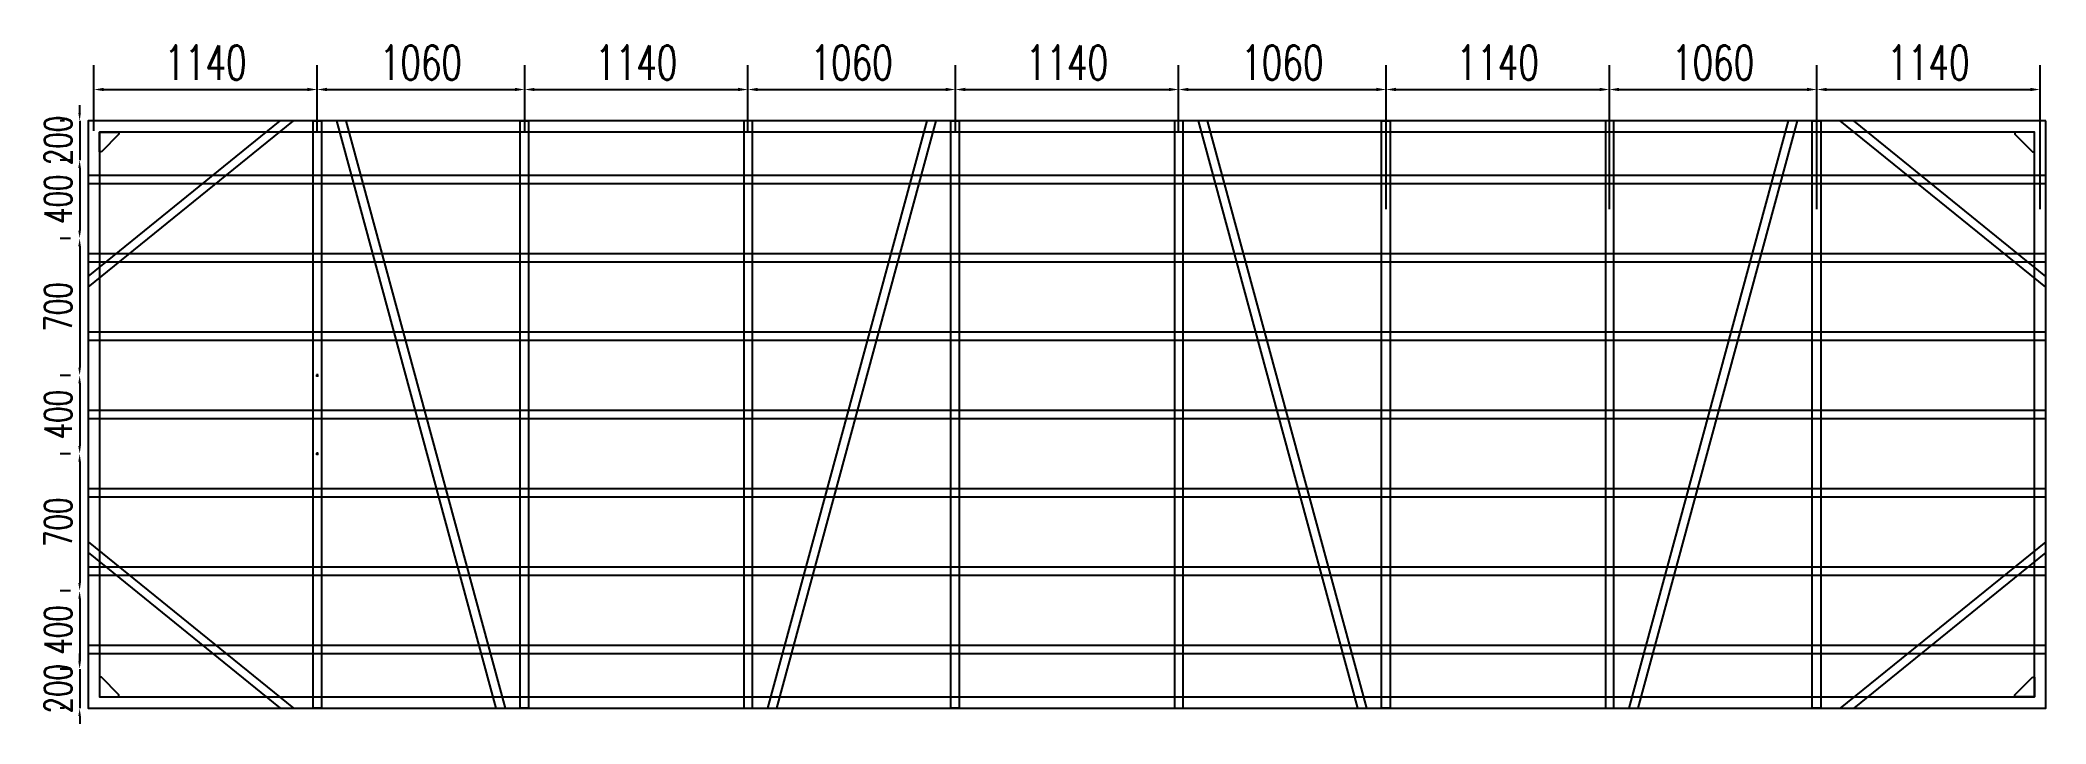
# Model space of a CAD drawing. Header units: millimetres. Extents: x -1690391 to -1305911, y 1095385 to 1536160.
# Drawn here: x -1477561 to -1467316, y 1173614 to 1177107 of the extents above; entities that cross this region are included whole.
import ezdxf

# ---------------------------------------------------------------- set-up
doc = ezdxf.new("R2010")
doc.units = ezdxf.units.MM
doc.header["$LTSCALE"] = 10
doc.layers.get('DEFPOINTS').update_dxf_attribs({"linetype": 'CONTINUOUS'})
for name, color, linetype in [('PUB_DIM', 3, 'CONTINUOUS'), ('W-STEEL_FRAME钢架', 3, 'CONTINUOUS'), ('W-STEEL_KEEL钢龙骨', 5, 'CONTINUOUS')]:
    doc.layers.add(name, color=color, linetype=linetype)
doc.styles.add('STANDARD_T3', font='simplex.shx', dxfattribs={"width": 0.7, "bigfont": 'gbcbig.shx'})
doc.dimstyles.new('W&&40', dxfattribs={"dimtxt": 140, "dimasz": 40, "dimexe": 100, "dimexo": 120, "dimgap": 40, "dimtad": 1, "dimdec": 0, "dimzin": 0, "dimdsep": 46, "dimtxsty": 'STANDARD_T3', "dimcen": 0.09, "dimclrd": 1, "dimclre": 1, "dimclrt": 7, "dimazin": 2, "dimtfac": 1, "dimtdec": 0, "dimtix": 1, "dimtmove": 2, "dimatfit": 3, "dimfxl": 100, "dimtolj": 1, "dimtzin": 0, "dimarcsym": 0})
doc.dimstyles.new('W&&50', dxfattribs={"dimtxt": 175, "dimasz": 50, "dimexe": 125, "dimexo": 150, "dimgap": 50, "dimtad": 1, "dimdec": 0, "dimzin": 0, "dimdsep": 46, "dimtxsty": 'STANDARD_T3', "dimcen": 0.09, "dimclrd": 1, "dimclre": 1, "dimclrt": 7, "dimazin": 2, "dimtfac": 1, "dimtdec": 0, "dimtix": 1, "dimtmove": 2, "dimatfit": 3, "dimfxl": 100, "dimtolj": 1, "dimtzin": 0, "dimarcsym": 0})

msp = doc.modelspace()

# ---------------------------------------------------------------- blocks, each defined once
blk = doc.blocks.new('*U190')
at = {"layer": 'W-STEEL_KEEL钢龙骨'}
blk.add_lwpolyline([(-5000, -20), (5000, -20), (5000, 20), (-5000, 20)], close=True, dxfattribs=at)
blk = doc.blocks.new('*U191')
at = {"layer": 'W-STEEL_KEEL钢龙骨', "color": 0, "linetype": 'ByBlock', "lineweight": -2, "transparency": 16777216}
for p in [(0, 2400), (0, 2000), (0, 1600), (0, 1200), (0, 800), (0, 400), (0, 0)]:
    blk.add_blockref('*U190', p, dxfattribs=at)
blk = doc.blocks.new('*D237')
at = {"layer": 'DEFPOINTS', "color": 0, "transparency": 16777216}
for p in [(-1476146, 1176854), (-1477286, 1176494), (-1476146, 1176494)]:
    blk.add_point(p, dxfattribs=at)
at = {"layer": 'W-STEEL_FRAME钢架', "color": 1, "lineweight": -2, "transparency": 16777216}
for p, q in [((-1477286, 1176644), (-1477286, 1176979)), ((-1476146, 1176644), (-1476146, 1176979)), ((-1477236, 1176854), (-1476196, 1176854))]:
    blk.add_line(p, q, dxfattribs=at)
at = {"layer": 'W-STEEL_FRAME钢架', "color": 1, "transparency": 16777216}
for points in [[(-1477236, 1176863), (-1477236, 1176846), (-1477286, 1176854)], [(-1476196, 1176863), (-1476196, 1176846), (-1476146, 1176854)]]:
    blk.add_solid(points, dxfattribs=at)
at = {"layer": 'W-STEEL_FRAME钢架', "color": 7, "transparency": 16777216, "insert": (-1476716, 1176992), "char_height": 175, "attachment_point": 5, "style": 'STANDARD_T3'}
blk.add_mtext('\\A1;1140', dxfattribs=at)
blk = doc.blocks.new('*D238')
at = {"layer": 'DEFPOINTS', "color": 0, "transparency": 16777216}
for p in [(-1475086, 1176854), (-1476146, 1176494), (-1475086, 1176494)]:
    blk.add_point(p, dxfattribs=at)
at = {"layer": 'W-STEEL_FRAME钢架', "color": 1, "lineweight": -2, "transparency": 16777216}
for p, q in [((-1476146, 1176644), (-1476146, 1176979)), ((-1475086, 1176644), (-1475086, 1176979)), ((-1476096, 1176854), (-1475136, 1176854))]:
    blk.add_line(p, q, dxfattribs=at)
at = {"layer": 'W-STEEL_FRAME钢架', "color": 1, "transparency": 16777216}
for points in [[(-1476096, 1176863), (-1476096, 1176846), (-1476146, 1176854)], [(-1475136, 1176863), (-1475136, 1176846), (-1475086, 1176854)]]:
    blk.add_solid(points, dxfattribs=at)
at = {"layer": 'W-STEEL_FRAME钢架', "color": 7, "transparency": 16777216, "insert": (-1475616, 1176992), "char_height": 175, "attachment_point": 5, "style": 'STANDARD_T3'}
blk.add_mtext('\\A1;1060', dxfattribs=at)
blk = doc.blocks.new('*D239')
at = {"layer": 'DEFPOINTS', "color": 0, "transparency": 16777216}
for p in [(-1473946, 1176854), (-1475086, 1176494), (-1473946, 1176494)]:
    blk.add_point(p, dxfattribs=at)
at = {"layer": 'W-STEEL_FRAME钢架', "color": 1, "lineweight": -2, "transparency": 16777216}
for p, q in [((-1475086, 1176644), (-1475086, 1176979)), ((-1473946, 1176644), (-1473946, 1176979)), ((-1475036, 1176854), (-1473996, 1176854))]:
    blk.add_line(p, q, dxfattribs=at)
at = {"layer": 'W-STEEL_FRAME钢架', "color": 1, "transparency": 16777216}
for points in [[(-1475036, 1176863), (-1475036, 1176846), (-1475086, 1176854)], [(-1473996, 1176863), (-1473996, 1176846), (-1473946, 1176854)]]:
    blk.add_solid(points, dxfattribs=at)
at = {"layer": 'W-STEEL_FRAME钢架', "color": 7, "transparency": 16777216, "insert": (-1474516, 1176992), "char_height": 175, "attachment_point": 5, "style": 'STANDARD_T3'}
blk.add_mtext('\\A1;1140', dxfattribs=at)
blk = doc.blocks.new('*D240')
at = {"layer": 'DEFPOINTS', "color": 0, "transparency": 16777216}
for p in [(-1472886, 1176854), (-1473946, 1176494), (-1472886, 1176494)]:
    blk.add_point(p, dxfattribs=at)
at = {"layer": 'W-STEEL_FRAME钢架', "color": 1, "lineweight": -2, "transparency": 16777216}
for p, q in [((-1473946, 1176644), (-1473946, 1176979)), ((-1472886, 1176644), (-1472886, 1176979)), ((-1473896, 1176854), (-1472936, 1176854))]:
    blk.add_line(p, q, dxfattribs=at)
at = {"layer": 'W-STEEL_FRAME钢架', "color": 1, "transparency": 16777216}
for points in [[(-1473896, 1176863), (-1473896, 1176846), (-1473946, 1176854)], [(-1472936, 1176863), (-1472936, 1176846), (-1472886, 1176854)]]:
    blk.add_solid(points, dxfattribs=at)
at = {"layer": 'W-STEEL_FRAME钢架', "color": 7, "transparency": 16777216, "insert": (-1473416, 1176992), "char_height": 175, "attachment_point": 5, "style": 'STANDARD_T3'}
blk.add_mtext('\\A1;1060', dxfattribs=at)
blk = doc.blocks.new('*D241')
at = {"layer": 'DEFPOINTS', "color": 0, "transparency": 16777216}
for p in [(-1471746, 1176854), (-1472886, 1176494), (-1471746, 1176494)]:
    blk.add_point(p, dxfattribs=at)
at = {"layer": 'W-STEEL_FRAME钢架', "color": 1, "lineweight": -2, "transparency": 16777216}
for p, q in [((-1472886, 1176644), (-1472886, 1176979)), ((-1471746, 1176644), (-1471746, 1176979)), ((-1472836, 1176854), (-1471796, 1176854))]:
    blk.add_line(p, q, dxfattribs=at)
at = {"layer": 'W-STEEL_FRAME钢架', "color": 1, "transparency": 16777216}
for points in [[(-1472836, 1176863), (-1472836, 1176846), (-1472886, 1176854)], [(-1471796, 1176863), (-1471796, 1176846), (-1471746, 1176854)]]:
    blk.add_solid(points, dxfattribs=at)
at = {"layer": 'W-STEEL_FRAME钢架', "color": 7, "transparency": 16777216, "insert": (-1472316, 1176992), "char_height": 175, "attachment_point": 5, "style": 'STANDARD_T3'}
blk.add_mtext('\\A1;1140', dxfattribs=at)
blk = doc.blocks.new('*D242')
at = {"layer": 'DEFPOINTS', "color": 0, "transparency": 16777216}
for p in [(-1470686, 1176854), (-1471746, 1176494), (-1470686, 1176094)]:
    blk.add_point(p, dxfattribs=at)
at = {"layer": 'W-STEEL_FRAME钢架', "color": 1, "lineweight": -2, "transparency": 16777216}
for p, q in [((-1471746, 1176644), (-1471746, 1176979)), ((-1470686, 1176244), (-1470686, 1176979)), ((-1471696, 1176854), (-1470736, 1176854))]:
    blk.add_line(p, q, dxfattribs=at)
at = {"layer": 'W-STEEL_FRAME钢架', "color": 1, "transparency": 16777216}
for points in [[(-1471696, 1176863), (-1471696, 1176846), (-1471746, 1176854)], [(-1470736, 1176863), (-1470736, 1176846), (-1470686, 1176854)]]:
    blk.add_solid(points, dxfattribs=at)
at = {"layer": 'W-STEEL_FRAME钢架', "color": 7, "transparency": 16777216, "insert": (-1471216, 1176992), "char_height": 175, "attachment_point": 5, "style": 'STANDARD_T3'}
blk.add_mtext('\\A1;1060', dxfattribs=at)
blk = doc.blocks.new('*D243')
at = {"layer": 'DEFPOINTS', "color": 0, "transparency": 16777216}
for p in [(-1469546, 1176854), (-1470686, 1176094), (-1469546, 1176094)]:
    blk.add_point(p, dxfattribs=at)
at = {"layer": 'W-STEEL_FRAME钢架', "color": 1, "lineweight": -2, "transparency": 16777216}
for p, q in [((-1470686, 1176244), (-1470686, 1176979)), ((-1469546, 1176244), (-1469546, 1176979)), ((-1470636, 1176854), (-1469596, 1176854))]:
    blk.add_line(p, q, dxfattribs=at)
at = {"layer": 'W-STEEL_FRAME钢架', "color": 1, "transparency": 16777216}
for points in [[(-1470636, 1176863), (-1470636, 1176846), (-1470686, 1176854)], [(-1469596, 1176863), (-1469596, 1176846), (-1469546, 1176854)]]:
    blk.add_solid(points, dxfattribs=at)
at = {"layer": 'W-STEEL_FRAME钢架', "color": 7, "transparency": 16777216, "insert": (-1470116, 1176992), "char_height": 175, "attachment_point": 5, "style": 'STANDARD_T3'}
blk.add_mtext('\\A1;1140', dxfattribs=at)
blk = doc.blocks.new('*D244')
at = {"layer": 'DEFPOINTS', "color": 0, "transparency": 16777216}
for p in [(-1468486, 1176854), (-1469546, 1176094), (-1468486, 1176094)]:
    blk.add_point(p, dxfattribs=at)
at = {"layer": 'W-STEEL_FRAME钢架', "color": 1, "lineweight": -2, "transparency": 16777216}
for p, q in [((-1469546, 1176244), (-1469546, 1176979)), ((-1468486, 1176244), (-1468486, 1176979)), ((-1469496, 1176854), (-1468536, 1176854))]:
    blk.add_line(p, q, dxfattribs=at)
at = {"layer": 'W-STEEL_FRAME钢架', "color": 1, "transparency": 16777216}
for points in [[(-1469496, 1176863), (-1469496, 1176846), (-1469546, 1176854)], [(-1468536, 1176863), (-1468536, 1176846), (-1468486, 1176854)]]:
    blk.add_solid(points, dxfattribs=at)
at = {"layer": 'W-STEEL_FRAME钢架', "color": 7, "transparency": 16777216, "insert": (-1469016, 1176992), "char_height": 175, "attachment_point": 5, "style": 'STANDARD_T3'}
blk.add_mtext('\\A1;1060', dxfattribs=at)
blk = doc.blocks.new('*D245')
at = {"layer": 'DEFPOINTS', "color": 0, "transparency": 16777216}
for p in [(-1467346, 1176854), (-1468486, 1176094), (-1467346, 1176094)]:
    blk.add_point(p, dxfattribs=at)
at = {"layer": 'W-STEEL_FRAME钢架', "color": 1, "lineweight": -2, "transparency": 16777216}
for p, q in [((-1468486, 1176244), (-1468486, 1176979)), ((-1467346, 1176244), (-1467346, 1176979)), ((-1468436, 1176854), (-1467396, 1176854))]:
    blk.add_line(p, q, dxfattribs=at)
at = {"layer": 'W-STEEL_FRAME钢架', "color": 1, "transparency": 16777216}
for points in [[(-1468436, 1176863), (-1468436, 1176846), (-1468486, 1176854)], [(-1467396, 1176863), (-1467396, 1176846), (-1467346, 1176854)]]:
    blk.add_solid(points, dxfattribs=at)
at = {"layer": 'W-STEEL_FRAME钢架', "color": 7, "transparency": 16777216, "insert": (-1467916, 1176992), "char_height": 175, "attachment_point": 5, "style": 'STANDARD_T3'}
blk.add_mtext('\\A1;1140', dxfattribs=at)
blk = doc.blocks.new('*D246')
at = {"layer": 'DEFPOINTS', "color": 0, "transparency": 16777216}
for p in [(-1477316, 1176694), (-1477359, 1176494), (-1477286, 1176494)]:
    blk.add_point(p, dxfattribs=at)
at = {"layer": 'W-STEEL_FRAME钢架', "color": 1, "lineweight": -2, "transparency": 16777216}
for p, q in [((-1477359, 1176734), (-1477359, 1176774)), ((-1477436, 1176694), (-1477459, 1176694)), ((-1477359, 1176694), (-1477359, 1176494)), ((-1477406, 1176494), (-1477459, 1176494)), ((-1477359, 1176454), (-1477359, 1176414))]:
    blk.add_line(p, q, dxfattribs=at)
at = {"layer": 'W-STEEL_FRAME钢架', "color": 1, "transparency": 16777216}
for points in [[(-1477366, 1176734), (-1477353, 1176734), (-1477359, 1176694)], [(-1477366, 1176454), (-1477353, 1176454), (-1477359, 1176494)]]:
    blk.add_solid(points, dxfattribs=at)
at = {"layer": 'W-STEEL_FRAME钢架', "color": 7, "transparency": 16777216, "insert": (-1477469, 1176594), "char_height": 140, "attachment_point": 5, "rotation": 90, "style": 'STANDARD_T3'}
blk.add_mtext('\\A1;200', dxfattribs=at)
blk = doc.blocks.new('*D247')
at = {"layer": 'DEFPOINTS', "color": 0, "transparency": 16777216}
for p in [(-1477286, 1176494), (-1477359, 1176094), (-1477286, 1176094)]:
    blk.add_point(p, dxfattribs=at)
at = {"layer": 'W-STEEL_FRAME钢架', "color": 1, "lineweight": -2, "transparency": 16777216}
for p, q in [((-1477406, 1176494), (-1477459, 1176494)), ((-1477359, 1176454), (-1477359, 1176134)), ((-1477406, 1176094), (-1477459, 1176094))]:
    blk.add_line(p, q, dxfattribs=at)
at = {"layer": 'W-STEEL_FRAME钢架', "color": 1, "transparency": 16777216}
for points in [[(-1477366, 1176454), (-1477353, 1176454), (-1477359, 1176494)], [(-1477366, 1176134), (-1477353, 1176134), (-1477359, 1176094)]]:
    blk.add_solid(points, dxfattribs=at)
at = {"layer": 'W-STEEL_FRAME钢架', "color": 7, "transparency": 16777216, "insert": (-1477469, 1176294), "char_height": 140, "attachment_point": 5, "rotation": 90, "style": 'STANDARD_T3'}
blk.add_mtext('\\A1;400', dxfattribs=at)
blk = doc.blocks.new('*D248')
at = {"layer": 'DEFPOINTS', "color": 0, "transparency": 16777216}
for p in [(-1477286, 1176094), (-1477359, 1175394), (-1477286, 1175394)]:
    blk.add_point(p, dxfattribs=at)
at = {"layer": 'W-STEEL_FRAME钢架', "color": 1, "lineweight": -2, "transparency": 16777216}
for p, q in [((-1477406, 1176094), (-1477459, 1176094)), ((-1477359, 1176054), (-1477359, 1175434)), ((-1477406, 1175394), (-1477459, 1175394))]:
    blk.add_line(p, q, dxfattribs=at)
at = {"layer": 'W-STEEL_FRAME钢架', "color": 1, "transparency": 16777216}
for points in [[(-1477366, 1176054), (-1477353, 1176054), (-1477359, 1176094)], [(-1477366, 1175434), (-1477353, 1175434), (-1477359, 1175394)]]:
    blk.add_solid(points, dxfattribs=at)
at = {"layer": 'W-STEEL_FRAME钢架', "color": 7, "transparency": 16777216, "insert": (-1477469, 1175744), "char_height": 140, "attachment_point": 5, "rotation": 90, "style": 'STANDARD_T3'}
blk.add_mtext('\\A1;700', dxfattribs=at)
blk = doc.blocks.new('*D249')
at = {"layer": 'DEFPOINTS', "color": 0, "transparency": 16777216}
for p in [(-1477286, 1175394), (-1477359, 1174994), (-1477286, 1174994)]:
    blk.add_point(p, dxfattribs=at)
at = {"layer": 'W-STEEL_FRAME钢架', "color": 1, "lineweight": -2, "transparency": 16777216}
for p, q in [((-1477406, 1175394), (-1477459, 1175394)), ((-1477359, 1175354), (-1477359, 1175034)), ((-1477406, 1174994), (-1477459, 1174994))]:
    blk.add_line(p, q, dxfattribs=at)
at = {"layer": 'W-STEEL_FRAME钢架', "color": 1, "transparency": 16777216}
for points in [[(-1477366, 1175354), (-1477353, 1175354), (-1477359, 1175394)], [(-1477366, 1175034), (-1477353, 1175034), (-1477359, 1174994)]]:
    blk.add_solid(points, dxfattribs=at)
at = {"layer": 'W-STEEL_FRAME钢架', "color": 7, "transparency": 16777216, "insert": (-1477469, 1175194), "char_height": 140, "attachment_point": 5, "rotation": 90, "style": 'STANDARD_T3'}
blk.add_mtext('\\A1;400', dxfattribs=at)
blk = doc.blocks.new('*D250')
at = {"layer": 'DEFPOINTS', "color": 0, "transparency": 16777216}
for p in [(-1477286, 1174994), (-1477359, 1174294), (-1477286, 1174294)]:
    blk.add_point(p, dxfattribs=at)
at = {"layer": 'W-STEEL_FRAME钢架', "color": 1, "lineweight": -2, "transparency": 16777216}
for p, q in [((-1477406, 1174994), (-1477459, 1174994)), ((-1477359, 1174954), (-1477359, 1174334)), ((-1477406, 1174294), (-1477459, 1174294))]:
    blk.add_line(p, q, dxfattribs=at)
at = {"layer": 'W-STEEL_FRAME钢架', "color": 1, "transparency": 16777216}
for points in [[(-1477366, 1174954), (-1477353, 1174954), (-1477359, 1174994)], [(-1477366, 1174334), (-1477353, 1174334), (-1477359, 1174294)]]:
    blk.add_solid(points, dxfattribs=at)
at = {"layer": 'W-STEEL_FRAME钢架', "color": 7, "transparency": 16777216, "insert": (-1477469, 1174644), "char_height": 140, "attachment_point": 5, "rotation": 90, "style": 'STANDARD_T3'}
blk.add_mtext('\\A1;700', dxfattribs=at)
blk = doc.blocks.new('*D251')
at = {"layer": 'DEFPOINTS', "color": 0, "transparency": 16777216}
for p in [(-1477286, 1174294), (-1477359, 1173894), (-1477286, 1173894)]:
    blk.add_point(p, dxfattribs=at)
at = {"layer": 'W-STEEL_FRAME钢架', "color": 1, "lineweight": -2, "transparency": 16777216}
for p, q in [((-1477406, 1174294), (-1477459, 1174294)), ((-1477359, 1174254), (-1477359, 1173934)), ((-1477406, 1173894), (-1477459, 1173894))]:
    blk.add_line(p, q, dxfattribs=at)
at = {"layer": 'W-STEEL_FRAME钢架', "color": 1, "transparency": 16777216}
for points in [[(-1477366, 1174254), (-1477353, 1174254), (-1477359, 1174294)], [(-1477366, 1173934), (-1477353, 1173934), (-1477359, 1173894)]]:
    blk.add_solid(points, dxfattribs=at)
at = {"layer": 'W-STEEL_FRAME钢架', "color": 7, "transparency": 16777216, "insert": (-1477469, 1174094), "char_height": 140, "attachment_point": 5, "rotation": 90, "style": 'STANDARD_T3'}
blk.add_mtext('\\A1;400', dxfattribs=at)
blk = doc.blocks.new('*D252')
at = {"layer": 'DEFPOINTS', "color": 0, "transparency": 16777216}
for p in [(-1477286, 1173894), (-1477359, 1173694), (-1477316, 1173694)]:
    blk.add_point(p, dxfattribs=at)
at = {"layer": 'W-STEEL_FRAME钢架', "color": 1, "lineweight": -2, "transparency": 16777216}
for p, q in [((-1477359, 1173934), (-1477359, 1173974)), ((-1477406, 1173894), (-1477459, 1173894)), ((-1477359, 1173894), (-1477359, 1173694)), ((-1477436, 1173694), (-1477459, 1173694)), ((-1477359, 1173654), (-1477359, 1173614))]:
    blk.add_line(p, q, dxfattribs=at)
at = {"layer": 'W-STEEL_FRAME钢架', "color": 1, "transparency": 16777216}
for points in [[(-1477366, 1173934), (-1477353, 1173934), (-1477359, 1173894)], [(-1477366, 1173654), (-1477353, 1173654), (-1477359, 1173694)]]:
    blk.add_solid(points, dxfattribs=at)
at = {"layer": 'W-STEEL_FRAME钢架', "color": 7, "transparency": 16777216, "insert": (-1477469, 1173794), "char_height": 140, "attachment_point": 5, "rotation": 90, "style": 'STANDARD_T3'}
blk.add_mtext('\\A1;200', dxfattribs=at)

# ---------------------------------------------------------------- dimensions: what is measured, and where the dimension line sits
at = {"layer": 'W-STEEL_FRAME钢架'}
for base, p1, p2, picture, middle in [((-1476146.3, 1176854.2), (-1477286.3, 1176494.4), (-1476146.3, 1176494.4), '*D237', (-1476716.3, 1176991.7)), ((-1475086.3, 1176854.2), (-1476146.3, 1176494.4), (-1475086.3, 1176494.4), '*D238', (-1475616.3, 1176991.7)), ((-1473946.3, 1176854.2), (-1475086.3, 1176494.4), (-1473946.3, 1176494.4), '*D239', (-1474516.3, 1176991.7)), ((-1472886.3, 1176854.2), (-1473946.3, 1176494.4), (-1472886.3, 1176494.4), '*D240', (-1473416.3, 1176991.7)), ((-1471746.3, 1176854.2), (-1472886.3, 1176494.4), (-1471746.3, 1176494.4), '*D241', (-1472316.3, 1176991.7)), ((-1470686.3, 1176854.2), (-1471746.3, 1176494.4), (-1470686.3, 1176094.4), '*D242', (-1471216.3, 1176991.7)), ((-1469546.3, 1176854.2), (-1470686.3, 1176094.4), (-1469546.3, 1176094.4), '*D243', (-1470116.3, 1176991.7)), ((-1468486.3, 1176854.2), (-1469546.3, 1176094.4), (-1468486.3, 1176094.4), '*D244', (-1469016.3, 1176991.7)), ((-1467346.3, 1176854.2), (-1468486.3, 1176094.4), (-1467346.3, 1176094.4), '*D245', (-1467916.3, 1176991.7))]:
    dim = msp.add_linear_dim(base=base, p1=p1, p2=p2, dimstyle='W&&50', dxfattribs=at)
    dim.commit()
    dim.dimension.update_dxf_attribs({"geometry": picture, "text_midpoint": middle})
for base, p1, p2, picture, middle in [((-1477359.2, 1176494.4), (-1477316.3, 1176694.4), (-1477286.3, 1176494.4), '*D246', (-1477469.2, 1176594.4)), ((-1477359.2, 1176094.4), (-1477286.3, 1176494.4), (-1477286.3, 1176094.4), '*D247', (-1477469.2, 1176294.4)), ((-1477359.2, 1175394.4), (-1477286.3, 1176094.4), (-1477286.3, 1175394.4), '*D248', (-1477469.2, 1175744.4)), ((-1477359.2, 1174994.4), (-1477286.3, 1175394.4), (-1477286.3, 1174994.4), '*D249', (-1477469.2, 1175194.4)), ((-1477359.2, 1174294.4), (-1477286.3, 1174994.4), (-1477286.3, 1174294.4), '*D250', (-1477469.2, 1174644.4)), ((-1477359.2, 1173894.4), (-1477286.3, 1174294.4), (-1477286.3, 1173894.4), '*D251', (-1477469.2, 1174094.4)), ((-1477359.2, 1173694.4), (-1477286.3, 1173894.4), (-1477316.3, 1173694.4), '*D252', (-1477469.2, 1173794.4))]:
    dim = msp.add_linear_dim(base=base, p1=p1, p2=p2, angle=90, dimstyle='W&&40', dxfattribs=at)
    dim.commit()
    dim.dimension.update_dxf_attribs({"geometry": picture, "text_midpoint": middle})

# ---------------------------------------------------------------- linework, layer by layer
at = {"layer": 'PUB_DIM'}
for p, q in [((-1476153.3, 1175394.4), (-1476139.3, 1175394.4)), ((-1476146.3, 1175401.4), (-1476146.3, 1175387.4)), ((-1476153.3, 1174994.4), (-1476139.3, 1174994.4)), ((-1476146.3, 1175001.4), (-1476146.3, 1174987.4))]:
    msp.add_line(p, q, dxfattribs=at)
at = {"layer": 'W-STEEL_FRAME钢架'}
for p, q in [((-1477316.3, 1175844.4), (-1476266.3, 1176694.4)), ((-1477316.3, 1175899.8), (-1476334.7, 1176694.4)), ((-1476046.6, 1176694.4), (-1475232.6, 1173694.4)), ((-1476000.1, 1176694.4), (-1475186.1, 1173694.4)), ((-1473032.6, 1176694.4), (-1473846.6, 1173694.4)), ((-1472986.1, 1176694.4), (-1473800.1, 1173694.4)), ((-1471646.6, 1176694.4), (-1470832.6, 1173694.4)), ((-1471600.1, 1176694.4), (-1470786.1, 1173694.4)), ((-1468632.6, 1176694.4), (-1469446.6, 1173694.4)), ((-1468586.1, 1176694.4), (-1469400.1, 1173694.4)), ((-1467316.3, 1175844.4), (-1468366.3, 1176694.4)), ((-1467316.3, 1175899.8), (-1468298, 1176694.4)), ((-1477316.3, 1174544.4), (-1476266.3, 1173694.4)), ((-1477316.3, 1174489.1), (-1476334.7, 1173694.4)), ((-1467316.3, 1174544.4), (-1468366.3, 1173694.4)), ((-1467316.3, 1174489.1), (-1468298, 1173694.4))]:
    msp.add_line(p, q, dxfattribs=at)
for points in [[(-1467316.3, 1176694.4), (-1477316.3, 1176694.4), (-1477316.3, 1173694.4), (-1467316.3, 1173694.4)], [(-1467374.3, 1176636.4), (-1477258.3, 1176636.4), (-1477258.3, 1173752.4), (-1467374.3, 1173752.4)], [(-1476166.3, 1176694.4), (-1476123.3, 1176694.4), (-1476123.3, 1173694.4), (-1476166.3, 1173694.4)], [(-1475109.3, 1176694.4), (-1475066.3, 1176694.4), (-1475066.3, 1173694.4), (-1475109.3, 1173694.4)], [(-1473923.3, 1176694.4), (-1473966.3, 1176694.4), (-1473966.3, 1173694.4), (-1473923.3, 1173694.4)], [(-1472909.3, 1176694.4), (-1472866.3, 1176694.4), (-1472866.3, 1173694.4), (-1472909.3, 1173694.4)], [(-1471723.3, 1176694.4), (-1471766.3, 1176694.4), (-1471766.3, 1173694.4), (-1471723.3, 1173694.4)], [(-1470709.3, 1176694.4), (-1470666.3, 1176694.4), (-1470666.3, 1173694.4), (-1470709.3, 1173694.4)], [(-1469523.3, 1176694.4), (-1469566.3, 1176694.4), (-1469566.3, 1173694.4), (-1469523.3, 1173694.4)], [(-1468509.3, 1176694.4), (-1468466.3, 1176694.4), (-1468466.3, 1173694.4), (-1468509.3, 1173694.4)]]:
    msp.add_lwpolyline(points, close=True, dxfattribs=at)
at = {"layer": 'W-STEEL_FRAME钢架', "color": 1}
for points in [[(-1477248.3, 1176536.4), (-1477258.3, 1176536.4), (-1477258.3, 1176636.4), (-1477158.3, 1176636.4), (-1477158.3, 1176626.4)], [(-1467384.3, 1176536.4), (-1467374.3, 1176536.4), (-1467374.3, 1176636.4), (-1467474.3, 1176636.4), (-1467474.3, 1176626.4)], [(-1477248.3, 1173852.4), (-1477258.3, 1173852.4), (-1477258.3, 1173752.4), (-1477158.3, 1173752.4), (-1477158.3, 1173762.4)], [(-1467384.3, 1173852.4), (-1467374.3, 1173852.4), (-1467374.3, 1173752.4), (-1467474.3, 1173752.4), (-1467474.3, 1173762.4)]]:
    msp.add_lwpolyline(points, close=True, dxfattribs=at)

# ---------------------------------------------------------------- block references
at = {"layer": 'W-STEEL_KEEL钢龙骨'}
msp.add_blockref('*U191', (-1472316.3, 1173994.4), dxfattribs=at)

msp.set_redraw_order([(e.dxf.handle, doc.entitydb.next_handle()) for e in msp.query("TEXT MTEXT ATTDEF DIMENSION ARC_DIMENSION")])  # texts and dimensions are drawn at this point

doc.saveas('drawing.dxf')
